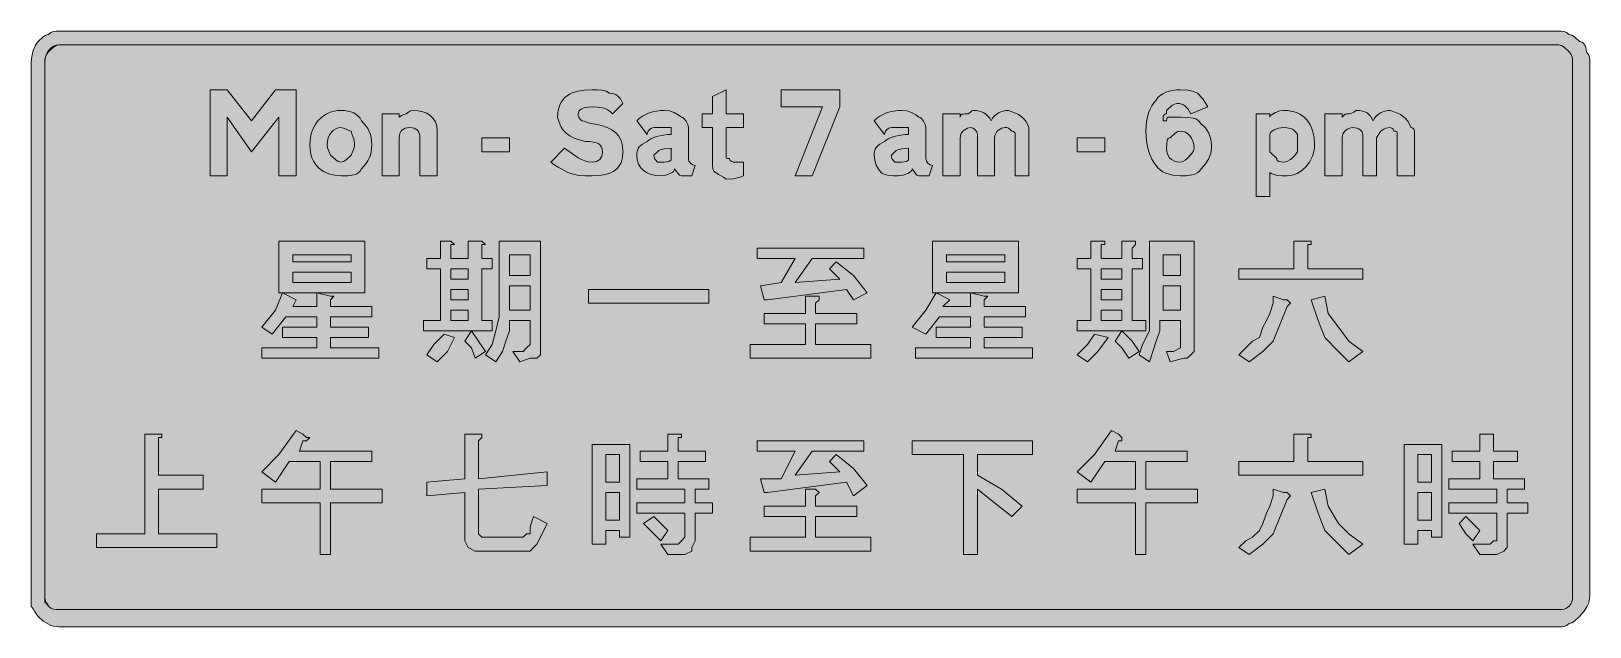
# Model space of a CAD drawing. Header units: metres. Extents: x 13 to 556, y 31 to 239.
import ezdxf

# ---------------------------------------------------------------- set-up
doc = ezdxf.new("R2010")
doc.units = ezdxf.units.M
doc.layers.add('FILL_BLACK_000000', color=7, linetype='Continuous', true_color=0x000000)
doc.layers.add('FILL_WHITE_FFFFFF', color=7, linetype='Continuous', true_color=0xffffff)

msp = doc.modelspace()

# ---------------------------------------------------------------- hatches: boundary and pattern name
at = {"layer": 'FILL_BLACK_000000', "true_color": 0x000000}
h = msp.add_hatch(color=7, dxfattribs=at)
h.dxf.hatch_style = 1
h.paths.add_polyline_path([(546.39, 238.78), (547.29, 238.65), (548.19, 238.29), (549.09, 237.6), (549.99, 237.39), (550.89, 236.85), (552.69, 235.2), (553.14, 235.14), (553.57, 234.97), (553.98, 234.69), (554.34, 234.3), (554.65, 233.79), (554.88, 233.17), (555.04, 232.44), (555.09, 231.6), (555.78, 230.7), (556.14, 229.8), (556.27, 228.9), (556.29, 228), (556.29, 42), (556.23, 41.1), (556.07, 40.2), (555.78, 39.3), (555.39, 38.4), (554.27, 36.6), (552.69, 34.8), (550.89, 33.15), (549.99, 32.61), (549.09, 32.4), (548.19, 31.71), (547.29, 31.35), (546.39, 31.22), (545.49, 31.2), (22.29, 31.2), (21.39, 31.26), (20.49, 31.42), (19.59, 31.71), (18.69, 32.1), (16.89, 33.22), (15.09, 34.8), (14.38, 35.7), (13.89, 36.6), (13.4, 37.5), (12.69, 38.4), (12.69, 42), (12.69, 228), (12.9, 229.97), (13.44, 232.05), (14.21, 233.91), (14.64, 234.64), (15.09, 235.2), (16.89, 236.85), (17.79, 237.39), (18.69, 237.6), (19.59, 238.29), (20.49, 238.65), (21.39, 238.78), (22.29, 238.8), (545.49, 238.8), (546.39, 238.78)])
h.paths.add_polyline_path([(20.53, 233.57), (19.72, 233.05), (18.99, 232.35), (18.38, 231.48), (17.9, 230.46), (17.6, 229.29), (17.49, 228), (17.49, 42), (17.49, 39.6), (17.89, 39.55), (18.18, 39.41), (18.54, 39), (18.69, 38.4), (19.59, 37.71), (20.49, 37.35), (21.39, 37.22), (22.29, 37.2), (545.49, 37.2), (546.39, 37.22), (547.29, 37.35), (548.19, 37.71), (549.09, 38.4), (549.78, 39.3), (550.14, 40.2), (550.27, 41.1), (550.29, 42), (550.29, 228), (550.27, 228.9), (550.14, 229.8), (549.78, 230.7), (549.09, 231.6), (547.29, 233.25), (546.39, 233.79), (545.49, 234), (22.29, 234), (21.39, 233.89), (20.53, 233.57)], flags=16)
h = msp.add_hatch(color=7, dxfattribs=at)
h.dxf.hatch_style = 1
h.paths.add_polyline_path([(81.09, 208.8), (81.09, 188.4), (75.09, 188.4), (75.09, 218.4), (81.09, 218.4), (89.49, 207.6), (97.89, 218.4), (105.09, 218.4), (105.09, 188.4), (99.09, 188.4), (99.09, 208.8), (89.49, 196.8), (81.09, 208.8)])
h = msp.add_hatch(color=7, dxfattribs=at)
h.dxf.hatch_style = 1
h.paths.add_polyline_path([(203.51, 209.29), (203.64, 208.8), (204, 208.31), (204.69, 207.6), (205.61, 207.41), (206.64, 207), (207.9, 206.59), (209.49, 206.4), (211.63, 205.89), (213.52, 205.24), (215.16, 204.42), (216.54, 203.4), (217.63, 202.16), (218.43, 200.66), (218.92, 198.89), (219.09, 196.8), (218.92, 194.72), (218.71, 193.8), (218.42, 192.96), (218.04, 192.19), (217.57, 191.51), (217.02, 190.89), (216.39, 190.35), (215.67, 189.88), (214.87, 189.48), (213.02, 188.87), (210.82, 188.51), (208.29, 188.4), (205.8, 188.42), (203.64, 188.55), (201.71, 188.91), (199.89, 189.6), (196.44, 191.4), (195, 192.3), (193.89, 193.2), (198.69, 198), (203.49, 194.7), (204.62, 194.09), (205.78, 193.61), (206.99, 193.31), (208.29, 193.2), (209.13, 193.26), (209.87, 193.42), (210.48, 193.71), (210.99, 194.1), (211.38, 194.61), (211.67, 195.22), (211.83, 195.96), (211.89, 196.8), (211.83, 197.64), (211.63, 198.37), (211.26, 198.99), (210.69, 199.5), (209.9, 199.89), (208.85, 200.17), (207.53, 200.34), (205.89, 200.4), (203.8, 200.91), (202.03, 201.54), (200.53, 202.32), (199.29, 203.25), (198.27, 204.35), (197.45, 205.63), (196.8, 207.11), (196.29, 208.8), (196.35, 210.09), (196.51, 211.28), (196.78, 212.36), (197.15, 213.34), (197.62, 214.22), (198.19, 215), (198.85, 215.69), (199.59, 216.3), (200.42, 216.82), (201.33, 217.26), (203.38, 217.91), (205.71, 218.28), (208.29, 218.4), (210.07, 218.38), (211.74, 218.25), (213.18, 217.89), (213.79, 217.6), (214.29, 217.2), (215.14, 217.14), (215.88, 216.97), (216.55, 216.69), (217.14, 216.3), (217.68, 215.79), (218.17, 215.17), (219.09, 213.6), (215.49, 210), (214.59, 210.79), (213.69, 211.39), (212.79, 211.81), (211.89, 212.1), (210.09, 212.36), (208.29, 212.4), (207.05, 212.35), (206.02, 212.19), (205.19, 211.96), (204.54, 211.65), (204.06, 211.29), (203.73, 210.88), (203.55, 210.45), (203.49, 210), (203.51, 209.29)])
h = msp.add_hatch(color=7, dxfattribs=at)
h.dxf.hatch_style = 1
h.paths.add_polyline_path([(261.09, 210), (261.09, 205.2), (255.09, 205.2), (255.09, 195.6), (255.11, 194.91), (255.24, 194.55), (255.6, 194.42), (256.29, 194.4), (256.34, 194), (256.48, 193.71), (256.89, 193.35), (257.49, 193.2), (258.69, 193.2), (261.09, 193.2), (261.09, 188.4), (259.44, 187.8), (257.55, 187.39), (255.09, 187.2), (254.19, 187.91), (253.29, 188.4), (252.39, 188.89), (251.49, 189.6), (251.09, 189.71), (250.8, 189.99), (250.58, 190.42), (250.44, 190.95), (250.31, 192.13), (250.29, 193.2), (250.29, 205.2), (246.69, 205.2), (246.69, 210), (250.29, 210), (250.29, 216), (255.09, 218.4), (255.09, 210), (261.09, 210)])
h = msp.add_hatch(color=7, dxfattribs=at)
h.dxf.hatch_style = 1
h.paths.add_polyline_path([(288.69, 212.4), (274.29, 212.4), (274.29, 218.4), (294.69, 218.4), (294.69, 212.4), (285.09, 188.4), (279.09, 188.4), (288.69, 212.4)])
h = msp.add_hatch(color=7, dxfattribs=at)
h.dxf.hatch_style = 1
h.paths.add_polyline_path([(408.71, 208.29), (408.84, 208.65), (409.2, 208.78), (409.89, 208.8), (413.49, 208.8), (415.97, 208.76), (417.99, 208.5), (418.83, 208.21), (419.56, 207.79), (420.18, 207.19), (420.69, 206.4), (421.53, 205.84), (422.27, 205.11), (422.88, 204.23), (423.39, 203.25), (423.78, 202.22), (424.06, 201.17), (424.23, 200.15), (424.29, 199.2), (424.29, 198), (424.23, 197.1), (424.06, 196.2), (423.78, 195.3), (423.39, 194.4), (422.27, 192.6), (420.69, 190.8), (420.13, 190.01), (419.4, 189.41), (418.52, 188.99), (417.54, 188.7), (415.46, 188.44), (413.49, 188.4), (412.14, 188.46), (410.83, 188.62), (409.57, 188.91), (408.39, 189.3), (407.33, 189.81), (406.4, 190.42), (405.65, 191.16), (405.09, 192), (404.25, 193.01), (403.52, 194.21), (402.9, 195.59), (402.39, 197.1), (402, 198.73), (401.71, 200.44), (401.55, 202.2), (401.49, 204), (401.55, 205.74), (401.71, 207.37), (402, 208.89), (402.39, 210.3), (402.9, 211.59), (403.52, 212.77), (404.25, 213.84), (405.09, 214.8), (405.65, 215.64), (406.4, 216.37), (407.33, 216.99), (408.39, 217.5), (409.57, 217.89), (410.83, 218.17), (412.14, 218.34), (413.49, 218.4), (416.04, 218.25), (417.71, 217.89), (419.49, 217.2), (421.29, 215.25), (422.19, 213.99), (423.09, 212.4), (417.09, 210), (416.17, 211.57), (415.68, 212.19), (415.14, 212.7), (414.55, 213.09), (413.88, 213.37), (413.14, 213.54), (412.29, 213.6), (411.39, 213.39), (410.49, 212.85), (408.69, 211.2), (408.69, 210), (408.29, 209.95), (408, 209.81), (407.64, 209.4), (407.49, 208.8), (407.49, 207.6), (408.69, 207.6), (408.71, 208.29)])
h.paths.add_polyline_path([(411.69, 203.25), (409.89, 201.6), (409.49, 201.54), (409.2, 201.37), (408.98, 201.09), (408.84, 200.7), (408.71, 199.57), (408.69, 198), (408.75, 197.1), (408.93, 196.24), (409.26, 195.43), (409.74, 194.7), (410.39, 194.09), (411.22, 193.61), (412.25, 193.31), (413.49, 193.2), (414.37, 193.39), (415.14, 193.8), (415.89, 194.4), (417.54, 196.2), (418.08, 197.1), (418.29, 198), (418.18, 199.29), (417.88, 200.46), (417.4, 201.48), (416.79, 202.35), (416.06, 203.05), (415.25, 203.57), (414.39, 203.89), (413.49, 204), (412.59, 203.79), (411.69, 203.25)], flags=16)
h = msp.add_hatch(color=7, dxfattribs=at)
h.dxf.hatch_style = 1
h.paths.add_polyline_path([(131.26, 196.71), (130.98, 195.59), (130.59, 194.55), (130.08, 193.56), (129.46, 192.62), (127.89, 190.8), (127.38, 190.01), (126.76, 189.41), (126.03, 188.99), (125.19, 188.7), (123.16, 188.44), (120.69, 188.4), (118.5, 188.57), (116.47, 189.07), (114.64, 189.92), (113.81, 190.47), (113.04, 191.1), (112.34, 191.82), (111.73, 192.62), (111.19, 193.5), (110.73, 194.47), (110.37, 195.53), (110.11, 196.67), (109.95, 197.89), (109.89, 199.2), (109.95, 200.52), (110.11, 201.78), (110.37, 202.98), (110.73, 204.11), (111.19, 205.17), (111.73, 206.16), (112.34, 207.07), (113.04, 207.9), (113.81, 208.64), (114.64, 209.3), (115.53, 209.87), (116.47, 210.34), (117.47, 210.71), (118.5, 210.98), (119.58, 211.14), (120.69, 211.2), (121.98, 211.14), (123.16, 210.97), (124.23, 210.69), (125.19, 210.3), (126.03, 209.79), (126.76, 209.17), (127.38, 208.44), (127.89, 207.6), (129.46, 205.78), (130.08, 204.84), (130.59, 203.85), (130.98, 202.81), (131.26, 201.69), (131.43, 200.5), (131.49, 199.2), (131.43, 197.9), (131.26, 196.71)])
h.paths.add_polyline_path([(124.89, 202.05), (124.48, 203.08), (124.29, 204), (123.39, 204.19), (122.49, 204.6), (121.59, 205.01), (120.69, 205.2), (119.79, 205.09), (118.93, 204.77), (118.12, 204.25), (117.39, 203.55), (116.78, 202.68), (116.3, 201.66), (116, 200.49), (115.89, 199.2), (116.08, 198.13), (116.49, 196.95), (117.09, 195.6), (118.89, 193.95), (119.79, 193.41), (120.69, 193.2), (121.59, 193.41), (122.49, 193.95), (124.29, 195.6), (124.89, 196.95), (125.3, 198.13), (125.49, 199.2), (125.3, 200.79), (124.89, 202.05)], flags=16)
h = msp.add_hatch(color=7, dxfattribs=at)
h.dxf.hatch_style = 1
h.paths.add_polyline_path([(148.29, 188.4), (148.29, 201.6), (148.23, 202.44), (148.06, 203.17), (147.78, 203.79), (147.39, 204.3), (146.88, 204.69), (146.26, 204.97), (145.53, 205.14), (144.69, 205.2), (143.85, 205.14), (143.12, 204.97), (142.5, 204.69), (141.99, 204.3), (141.6, 203.79), (141.31, 203.17), (141.15, 202.44), (141.09, 201.6), (141.09, 188.4), (135.09, 188.4), (135.09, 210), (141.09, 210), (141.09, 208.8), (141.84, 209.4), (142.61, 209.81), (143.49, 210), (144.24, 210.6), (145.01, 211.01), (145.89, 211.2), (147.63, 211.09), (149.23, 210.75), (150.66, 210.19), (151.89, 209.4), (152.9, 208.39), (153.65, 207.15), (154.13, 205.69), (154.29, 204), (154.29, 202.8), (154.29, 188.4), (148.29, 188.4)])
h = msp.add_hatch(color=7, dxfattribs=at)
h.dxf.hatch_style = 1
h.paths.add_polyline_path([(239.49, 188.4), (239.09, 188.45), (238.78, 188.61), (238.29, 189.15), (237.8, 189.92), (237.09, 190.8), (236.98, 190.35), (236.68, 189.92), (236.2, 189.51), (235.59, 189.15), (234.05, 188.61), (233.19, 188.45), (232.29, 188.4), (230.55, 188.51), (228.95, 188.85), (227.52, 189.41), (226.29, 190.2), (225.28, 191.21), (224.53, 192.45), (224.05, 193.91), (223.89, 195.6), (223.95, 196.45), (224.11, 197.19), (224.4, 197.86), (224.79, 198.45), (225.3, 198.99), (225.91, 199.48), (227.49, 200.4), (228.05, 200.85), (228.8, 201.28), (230.79, 202.05), (233.23, 202.59), (234.54, 202.75), (235.89, 202.8), (235.89, 205.2), (233.49, 205.2), (229.89, 205.2), (229.01, 204.99), (228.24, 204.45), (227.7, 203.68), (227.49, 202.8), (223.89, 207.6), (224.84, 208.44), (225.9, 209.17), (227.03, 209.79), (228.24, 210.3), (229.5, 210.69), (230.81, 210.97), (232.14, 211.14), (233.49, 211.2), (235.27, 210.99), (236.94, 210.45), (238.38, 209.68), (239.49, 208.8), (239.94, 208.69), (240.37, 208.41), (241.14, 207.45), (241.68, 206.27), (241.89, 205.2), (241.89, 194.4), (242.1, 193.52), (242.64, 192.75), (243.41, 192.21), (244.29, 192), (243.09, 188.4), (239.49, 188.4)])
h.paths.add_polyline_path([(230.04, 194.4), (230.4, 193.91), (231.09, 193.2), (233.49, 193.2), (234.37, 193.22), (235.14, 193.35), (235.68, 193.71), (235.84, 194), (235.89, 194.4), (235.89, 198), (233.49, 197.85), (232.18, 197.49), (231.59, 197.2), (231.09, 196.8), (229.89, 195.6), (229.91, 194.89), (230.04, 194.4)], flags=16)
h = msp.add_hatch(color=7, dxfattribs=at)
h.dxf.hatch_style = 1
h.paths.add_polyline_path([(322.29, 188.4), (321.89, 188.45), (321.58, 188.61), (321.09, 189.15), (320.6, 189.92), (319.89, 190.8), (319.78, 190.35), (319.48, 189.92), (319, 189.51), (318.39, 189.15), (316.85, 188.61), (315.99, 188.45), (315.09, 188.4), (313.31, 188.42), (311.64, 188.55), (310.2, 188.91), (309.59, 189.2), (309.09, 189.6), (308.21, 190.71), (307.44, 192.15), (306.9, 193.82), (306.69, 195.6), (306.75, 196.45), (306.92, 197.19), (307.2, 197.86), (307.59, 198.45), (308.1, 198.99), (308.72, 199.48), (310.29, 200.4), (310.85, 200.85), (311.6, 201.28), (313.59, 202.05), (316.03, 202.59), (317.34, 202.75), (318.69, 202.8), (318.69, 205.2), (316.29, 205.2), (312.69, 205.2), (311.81, 204.99), (311.04, 204.45), (310.5, 203.68), (310.29, 202.8), (306.69, 207.6), (307.64, 208.44), (308.7, 209.17), (309.83, 209.79), (311.04, 210.3), (312.3, 210.69), (313.61, 210.97), (314.94, 211.14), (316.29, 211.2), (318.07, 210.99), (319.74, 210.45), (321.18, 209.68), (322.29, 208.8), (322.74, 208.69), (323.17, 208.41), (323.94, 207.45), (324.48, 206.27), (324.69, 205.2), (324.69, 194.4), (324.9, 193.52), (325.44, 192.75), (326.21, 192.21), (327.09, 192), (325.89, 188.4), (322.29, 188.4)])
h.paths.add_polyline_path([(312.84, 194.4), (313.2, 193.91), (313.89, 193.2), (316.29, 193.2), (317.17, 193.22), (317.94, 193.35), (318.48, 193.71), (318.64, 194), (318.69, 194.4), (318.69, 198), (316.29, 197.85), (314.98, 197.49), (314.39, 197.2), (313.89, 196.8), (312.69, 195.6), (312.71, 194.89), (312.84, 194.4)], flags=16)
h = msp.add_hatch(color=7, dxfattribs=at)
h.dxf.hatch_style = 1
h.paths.add_polyline_path([(351.22, 204.97), (350.62, 204.69), (350.04, 204.3), (349.51, 203.79), (349.08, 203.17), (348.8, 202.44), (348.69, 201.6), (348.69, 188.4), (342.69, 188.4), (342.69, 202.8), (342.48, 203.68), (341.94, 204.45), (341.17, 204.99), (340.29, 205.2), (339.22, 204.97), (338.62, 204.69), (338.04, 204.3), (337.51, 203.79), (337.08, 203.17), (336.8, 202.44), (336.69, 201.6), (336.69, 188.4), (330.69, 188.4), (330.69, 210), (336.69, 210), (336.69, 208.8), (336.74, 209.2), (336.9, 209.49), (337.44, 209.85), (338.21, 209.98), (339.09, 210), (339.49, 210.05), (339.8, 210.19), (340.29, 210.6), (340.78, 211.01), (341.09, 211.15), (341.49, 211.2), (342.39, 211.14), (343.27, 210.97), (344.13, 210.69), (344.94, 210.3), (345.7, 209.79), (346.38, 209.17), (346.99, 208.44), (347.49, 207.6), (347.99, 208.44), (348.6, 209.17), (349.28, 209.79), (350.04, 210.3), (350.85, 210.69), (351.71, 210.97), (352.59, 211.14), (353.49, 211.2), (355.97, 210.26), (357.03, 209.72), (357.99, 209.1), (358.83, 208.36), (359.56, 207.49), (360.18, 206.44), (360.69, 205.2), (360.69, 204), (360.69, 188.4), (355.89, 188.4), (355.89, 202.8), (355.84, 203.2), (355.7, 203.49), (355.29, 203.85), (354.69, 204), (353.98, 204.69), (353.49, 205.05), (353, 205.18), (352.29, 205.2), (351.22, 204.97)])
h = msp.add_hatch(color=7, dxfattribs=at)
h.dxf.hatch_style = 1
h.paths.add_polyline_path([(460.07, 197.01), (459.82, 195.98), (459.46, 194.98), (458.52, 193.15), (457.29, 191.55), (455.84, 190.24), (454.22, 189.24), (452.48, 188.62), (451.59, 188.46), (450.69, 188.4), (448.91, 188.42), (447.24, 188.55), (445.8, 188.91), (445.19, 189.2), (444.69, 189.6), (444.69, 181.2), (439.89, 181.2), (439.89, 210), (444.69, 210), (444.69, 208.8), (444.85, 209.25), (445.27, 209.68), (446.64, 210.45), (448.23, 210.99), (449.49, 211.2), (450.8, 211.14), (452.02, 210.98), (453.16, 210.71), (454.22, 210.34), (455.19, 209.87), (456.07, 209.3), (456.87, 208.64), (457.59, 207.9), (458.22, 207.07), (458.77, 206.16), (459.24, 205.17), (459.62, 204.11), (460.12, 201.78), (460.29, 199.2), (460.23, 198.09), (460.07, 197.01)])
h.paths.add_polyline_path([(451.89, 194.1), (452.56, 194.61), (453.2, 195.22), (453.79, 195.96), (454.29, 196.8), (454.29, 201.6), (454.29, 202.8), (453.79, 203.59), (453.2, 204.19), (452.56, 204.61), (451.89, 204.9), (450.58, 205.16), (449.49, 205.2), (448.59, 205.15), (447.73, 204.99), (446.19, 204.45), (445.58, 204.09), (445.1, 203.68), (444.8, 203.25), (444.69, 202.8), (444.69, 196.8), (447.09, 194.4), (447.14, 194), (447.3, 193.71), (447.84, 193.35), (448.61, 193.22), (449.49, 193.2), (450.58, 193.42), (451.89, 194.1)], flags=16)
h = msp.add_hatch(color=7, dxfattribs=at)
h.dxf.hatch_style = 1
h.paths.add_polyline_path([(485.84, 205.14), (485.1, 204.97), (484.43, 204.69), (483.84, 204.3), (483.3, 203.79), (482.81, 203.17), (481.89, 201.6), (481.89, 188.4), (477.09, 188.4), (477.09, 202.8), (477.03, 203.25), (476.86, 203.68), (476.58, 204.09), (476.19, 204.45), (475.68, 204.76), (475.06, 204.99), (474.33, 205.15), (473.49, 205.2), (472.42, 204.97), (471.82, 204.69), (471.24, 204.3), (470.71, 203.79), (470.28, 203.17), (470, 202.44), (469.89, 201.6), (469.89, 188.4), (463.89, 188.4), (463.89, 210), (469.89, 210), (469.89, 208.8), (470.6, 209.49), (471.09, 209.85), (471.58, 209.98), (472.29, 210), (473.17, 210.19), (473.94, 210.6), (474.69, 211.2), (475.93, 211.14), (476.98, 210.97), (477.85, 210.69), (478.59, 210.3), (479.21, 209.79), (479.75, 209.17), (480.69, 207.6), (481.19, 208.44), (481.8, 209.17), (482.48, 209.79), (483.24, 210.3), (484.05, 210.69), (484.91, 210.97), (485.79, 211.14), (486.69, 211.2), (489.17, 210.26), (490.23, 209.72), (491.19, 209.1), (492.03, 208.36), (492.77, 207.49), (493.38, 206.44), (493.89, 205.2), (494.29, 205.15), (494.58, 205.01), (494.94, 204.6), (495.09, 204), (495.09, 188.4), (489.09, 188.4), (489.09, 202.8), (489.07, 203.49), (488.94, 203.85), (488.58, 203.98), (487.89, 204), (487.84, 204.4), (487.7, 204.69), (487.29, 205.05), (486.69, 205.2), (485.84, 205.14)])
h = msp.add_hatch(color=7, dxfattribs=at)
h.dxf.hatch_style = 1
h.paths.add_polyline_path([(179.49, 196.8), (169.89, 196.8), (169.89, 201.6), (179.49, 201.6), (179.49, 196.8)])
h = msp.add_hatch(color=7, dxfattribs=at)
h.dxf.hatch_style = 1
h.paths.add_polyline_path([(387.09, 196.8), (377.49, 196.8), (377.49, 201.6), (387.09, 201.6), (387.09, 196.8)])
h = msp.add_hatch(color=7, dxfattribs=at)
h.dxf.hatch_style = 1
h.paths.add_polyline_path([(99.09, 165.6), (129.09, 165.6), (129.09, 147.6), (99.09, 147.6), (99.09, 165.6)])
h.paths.add_polyline_path([(103.89, 160.8), (103.89, 158.4), (124.29, 158.4), (124.29, 160.8), (103.89, 160.8)], flags=16)
h.paths.add_polyline_path([(124.29, 154.8), (103.89, 154.8), (103.89, 151.2), (124.29, 151.2), (124.29, 154.8)], flags=16)
h = msp.add_hatch(color=7, dxfattribs=at)
h.dxf.hatch_style = 1
h.paths.add_polyline_path([(159.09, 165.6), (160.29, 164.4), (159.09, 164.4), (159.09, 159.6), (165.09, 159.6), (165.09, 165.6), (168.69, 165.6), (169.89, 165.6), (171.09, 164.4), (169.89, 164.4), (169.89, 163.2), (169.89, 159.6), (173.49, 159.6), (173.49, 156), (169.89, 156), (169.89, 138), (173.49, 138), (173.49, 134.4), (149.49, 134.4), (149.49, 138), (155.49, 138), (155.49, 156), (150.69, 156), (150.69, 159.6), (155.49, 159.6), (155.49, 165.6), (157.89, 165.6), (159.09, 165.6)])
h.paths.add_polyline_path([(159.09, 145.2), (165.09, 145.2), (165.09, 148.8), (159.09, 148.8), (159.09, 145.2)], flags=16)
h.paths.add_polyline_path([(159.09, 141.6), (159.09, 138), (165.09, 138), (165.09, 141.6), (159.09, 141.6)], flags=16)
h.paths.add_polyline_path([(165.09, 156), (159.09, 156), (159.09, 152.4), (165.09, 152.4), (165.09, 156)], flags=16)
h = msp.add_hatch(color=7, dxfattribs=at)
h.dxf.hatch_style = 1
h.paths.add_polyline_path([(190.29, 127.2), (190.29, 126), (189.09, 124.8), (186.69, 124.8), (183.09, 123.6), (180.69, 127.2), (184.29, 127.2), (185.49, 128.4), (186.69, 129.6), (186.69, 138), (179.49, 138), (179.49, 134.4), (178.29, 130.8), (177.09, 127.2), (174.69, 123.6), (171.09, 126), (173.49, 129.6), (174.69, 134.4), (175.89, 139.2), (175.89, 146.4), (175.89, 165.6), (190.29, 165.6), (190.29, 129.6), (190.29, 127.2)])
h.paths.add_polyline_path([(179.49, 150), (179.49, 141.6), (186.69, 141.6), (186.69, 150), (179.49, 150)], flags=16)
h.paths.add_polyline_path([(186.69, 160.8), (179.49, 160.8), (179.49, 153.6), (186.69, 153.6), (186.69, 160.8)], flags=16)
h = msp.add_hatch(color=7, dxfattribs=at)
h.dxf.hatch_style = 1
h.paths.add_polyline_path([(265.89, 163.2), (303.09, 163.2), (303.09, 159.6), (285.09, 159.6), (279.09, 151.2), (294.69, 152.4), (291.09, 156), (293.49, 158.4), (299.49, 153.6), (304.29, 147.6), (299.49, 145.2), (297.09, 148.8), (269.49, 145.2), (268.29, 145.2), (267.09, 150), (274.29, 151.2), (279.09, 159.6), (265.89, 159.6), (265.89, 163.2)])
h = msp.add_hatch(color=7, dxfattribs=at)
h.dxf.hatch_style = 1
h.paths.add_polyline_path([(327.09, 165.6), (357.09, 165.6), (357.09, 147.6), (327.09, 147.6), (327.09, 165.6)])
h.paths.add_polyline_path([(331.89, 160.8), (331.89, 158.4), (352.29, 158.4), (352.29, 160.8), (331.89, 160.8)], flags=16)
h.paths.add_polyline_path([(352.29, 154.8), (331.89, 154.8), (331.89, 151.2), (352.29, 151.2), (352.29, 154.8)], flags=16)
h = msp.add_hatch(color=7, dxfattribs=at)
h.dxf.hatch_style = 1
h.paths.add_polyline_path([(387.09, 165.6), (387.09, 164.4), (385.89, 164.4), (385.89, 159.6), (393.09, 159.6), (393.09, 165.6), (396.69, 165.6), (397.89, 165.6), (397.89, 164.4), (396.69, 163.2), (396.69, 159.6), (400.29, 159.6), (400.29, 156), (396.69, 156), (396.69, 138), (401.49, 138), (401.49, 134.4), (377.49, 134.4), (377.49, 138), (382.29, 138), (382.29, 156), (377.49, 156), (377.49, 159.6), (382.29, 159.6), (382.29, 165.6), (385.89, 165.6), (387.09, 165.6)])
h.paths.add_polyline_path([(385.89, 145.2), (393.09, 145.2), (393.09, 148.8), (385.89, 148.8), (385.89, 145.2)], flags=16)
h.paths.add_polyline_path([(385.89, 141.6), (385.89, 138), (393.09, 138), (393.09, 141.6), (385.89, 141.6)], flags=16)
h.paths.add_polyline_path([(393.09, 156), (385.89, 156), (385.89, 152.4), (393.09, 152.4), (393.09, 156)], flags=16)
h = msp.add_hatch(color=7, dxfattribs=at)
h.dxf.hatch_style = 1
h.paths.add_polyline_path([(418.29, 127.2), (417.09, 126), (415.89, 124.8), (414.69, 124.8), (409.89, 123.6), (408.69, 127.2), (411.09, 127.2), (413.49, 128.4), (413.49, 129.6), (413.49, 138), (406.29, 138), (406.29, 134.4), (405.09, 130.8), (403.89, 127.2), (402.69, 123.6), (399.09, 126), (400.29, 129.6), (402.69, 134.4), (402.69, 139.2), (402.69, 146.4), (402.69, 165.6), (418.29, 165.6), (418.29, 129.6), (418.29, 127.2)])
h.paths.add_polyline_path([(407.49, 150), (407.49, 141.6), (413.49, 141.6), (413.49, 150), (407.49, 150)], flags=16)
h.paths.add_polyline_path([(413.49, 160.8), (407.49, 160.8), (407.49, 153.6), (413.49, 153.6), (413.49, 160.8)], flags=16)
h = msp.add_hatch(color=7, dxfattribs=at)
h.dxf.hatch_style = 1
h.paths.add_polyline_path([(457.89, 165.6), (459.09, 165.6), (459.09, 164.4), (457.89, 164.4), (457.89, 156), (477.09, 156), (477.09, 152.4), (433.89, 152.4), (433.89, 156), (453.09, 156), (453.09, 165.6), (456.69, 165.6), (457.89, 165.6)])
h = msp.add_hatch(color=7, dxfattribs=at)
h.dxf.hatch_style = 1
h.paths.add_polyline_path([(103.89, 142.8), (112.29, 142.8), (112.29, 147.6), (117.09, 146.4), (118.29, 146.4), (117.09, 145.2), (117.09, 142.8), (131.49, 142.8), (131.49, 139.2), (117.09, 139.2), (117.09, 135.6), (130.29, 135.6), (130.29, 132), (117.09, 132), (117.09, 128.4), (133.89, 128.4), (133.89, 124.8), (93.09, 124.8), (93.09, 128.4), (112.29, 128.4), (112.29, 132), (100.29, 132), (100.29, 135.6), (112.29, 135.6), (112.29, 139.2), (101.49, 139.2), (96.69, 133.2), (93.09, 135.6), (97.89, 141.6), (100.29, 147.6), (105.09, 145.2), (103.89, 142.8)])
h = msp.add_hatch(color=7, dxfattribs=at)
h.dxf.hatch_style = 1
h.paths.add_polyline_path([(249.09, 148.8), (249.09, 144), (207.09, 144), (207.09, 148.8), (249.09, 148.8)])
h = msp.add_hatch(color=7, dxfattribs=at)
h.dxf.hatch_style = 1
h.paths.add_polyline_path([(330.69, 142.8), (340.29, 142.8), (340.29, 147.6), (345.09, 146.4), (346.29, 146.4), (345.09, 145.2), (345.09, 142.8), (359.49, 142.8), (359.49, 139.2), (345.09, 139.2), (345.09, 135.6), (358.29, 135.6), (358.29, 132), (345.09, 132), (345.09, 128.4), (361.89, 128.4), (361.89, 124.8), (321.09, 124.8), (321.09, 128.4), (340.29, 128.4), (340.29, 132), (328.29, 132), (328.29, 135.6), (340.29, 135.6), (340.29, 139.2), (329.49, 139.2), (324.69, 133.2), (319.89, 135.6), (324.69, 141.6), (328.29, 147.6), (333.09, 145.2), (330.69, 142.8)])
h = msp.add_hatch(color=7, dxfattribs=at)
h.dxf.hatch_style = 1
h.paths.add_polyline_path([(263.49, 129.6), (282.69, 129.6), (282.69, 136.8), (268.29, 136.8), (268.29, 140.4), (282.69, 140.4), (282.69, 146.4), (286.29, 146.4), (287.49, 146.4), (287.49, 145.2), (286.29, 144), (286.29, 140.4), (300.69, 140.4), (300.69, 136.8), (286.29, 136.8), (286.29, 129.6), (305.49, 129.6), (305.49, 124.8), (263.49, 124.8), (263.49, 129.6)])
h = msp.add_hatch(color=7, dxfattribs=at)
h.dxf.hatch_style = 1
h.paths.add_polyline_path([(450.69, 145.2), (451.89, 144), (450.69, 142.8), (448.29, 136.8), (445.89, 130.8), (442.29, 127.2), (437.49, 123.6), (433.89, 126), (436.29, 128.4), (438.69, 130.8), (441.09, 132), (442.29, 135.6), (443.49, 138), (444.69, 140.4), (445.89, 144), (445.89, 146.4), (449.49, 145.2), (450.69, 145.2)])
h = msp.add_hatch(color=7, dxfattribs=at)
h.dxf.hatch_style = 1
h.paths.add_polyline_path([(465.09, 140.4), (468.69, 135.6), (472.29, 130.8), (477.09, 127.2), (472.29, 123.6), (468.69, 127.2), (463.89, 132), (461.49, 138), (459.09, 145.2), (463.89, 146.4), (465.09, 140.4)])
h = msp.add_hatch(color=7, dxfattribs=at)
h.dxf.hatch_style = 1
h.paths.add_polyline_path([(153.09, 129.6), (156.69, 133.2), (160.29, 132), (157.89, 127.2), (154.29, 123.6), (150.69, 126), (153.09, 129.6)])
h = msp.add_hatch(color=7, dxfattribs=at)
h.dxf.hatch_style = 1
h.paths.add_polyline_path([(168.69, 130.8), (171.09, 127.2), (167.49, 124.8), (166.29, 128.4), (163.89, 130.8), (166.29, 134.4), (168.69, 130.8)])
h = msp.add_hatch(color=7, dxfattribs=at)
h.dxf.hatch_style = 1
h.paths.add_polyline_path([(381.09, 129.6), (383.49, 133.2), (388.29, 132), (384.69, 127.2), (381.09, 123.6), (377.49, 126), (381.09, 129.6)])
h = msp.add_hatch(color=7, dxfattribs=at)
h.dxf.hatch_style = 1
h.paths.add_polyline_path([(396.69, 130.8), (399.09, 127.2), (395.49, 124.8), (393.09, 128.4), (390.69, 130.8), (393.09, 134.4), (396.69, 130.8)])
h = msp.add_hatch(color=7, dxfattribs=at)
h.dxf.hatch_style = 1
h.paths.add_polyline_path([(57.09, 98.4), (58.29, 98.4), (58.29, 97.2), (57.09, 97.2), (57.09, 84), (72.69, 84), (72.69, 79.2), (57.09, 79.2), (57.09, 63.6), (77.49, 63.6), (77.49, 58.8), (35.49, 58.8), (35.49, 63.6), (52.29, 63.6), (52.29, 98.4), (55.89, 98.4), (57.09, 98.4)])
h = msp.add_hatch(color=7, dxfattribs=at)
h.dxf.hatch_style = 1
h.paths.add_polyline_path([(99.09, 91.2), (105.09, 99.6), (107.49, 98.4), (108.69, 97.2), (109.89, 97.2), (108.69, 96), (107.49, 96), (106.29, 92.4), (131.49, 92.4), (131.49, 88.8), (117.09, 88.8), (117.09, 79.2), (135.09, 79.2), (135.09, 74.4), (117.09, 74.4), (117.09, 56.4), (113.49, 56.4), (113.49, 74.4), (93.09, 74.4), (93.09, 79.2), (113.49, 79.2), (113.49, 88.8), (102.69, 88.8), (97.89, 81.6), (93.09, 85.2), (99.09, 91.2)])
h = msp.add_hatch(color=7, dxfattribs=at)
h.dxf.hatch_style = 1
h.paths.add_polyline_path([(169.89, 98.4), (169.89, 97.2), (168.69, 96), (168.69, 82.8), (192.69, 85.2), (192.69, 80.4), (168.69, 79.2), (168.69, 66), (168.69, 64.8), (168.69, 63.6), (169.89, 62.4), (171.09, 62.4), (181.89, 62.4), (184.29, 62.4), (185.49, 63.6), (186.69, 63.6), (186.69, 66), (187.89, 69.6), (192.69, 67.2), (190.29, 62.4), (189.09, 60), (187.89, 58.8), (186.69, 57.6), (183.09, 57.6), (171.09, 57.6), (167.49, 57.6), (165.09, 58.8), (163.89, 61.2), (163.89, 64.8), (163.89, 78), (150.69, 76.8), (150.69, 81.6), (163.89, 82.8), (163.89, 98.4), (167.49, 98.4), (169.89, 98.4)])
h = msp.add_hatch(color=7, dxfattribs=at)
h.dxf.hatch_style = 1
h.paths.add_polyline_path([(234.69, 88.8), (225.09, 88.8), (225.09, 92.4), (234.69, 92.4), (234.69, 98.4), (238.29, 98.4), (239.49, 98.4), (239.49, 97.2), (238.29, 97.2), (238.29, 92.4), (247.89, 92.4), (247.89, 88.8), (238.29, 88.8), (238.29, 82.8), (249.09, 82.8), (249.09, 79.2), (244.29, 79.2), (244.29, 74.4), (250.29, 74.4), (250.29, 70.8), (244.29, 70.8), (244.29, 61.2), (243.09, 58.8), (243.09, 57.6), (240.69, 56.4), (238.29, 56.4), (234.69, 56.4), (232.29, 60), (237.09, 60), (238.29, 60), (239.49, 61.2), (240.69, 62.4), (240.69, 70.8), (223.89, 70.8), (223.89, 74.4), (240.69, 74.4), (240.69, 79.2), (223.89, 79.2), (223.89, 82.8), (234.69, 82.8), (234.69, 88.8)])
h = msp.add_hatch(color=7, dxfattribs=at)
h.dxf.hatch_style = 1
h.paths.add_polyline_path([(383.49, 91.2), (389.49, 99.6), (391.89, 98.4), (393.09, 97.2), (393.09, 96), (391.89, 96), (390.69, 92.4), (415.89, 92.4), (415.89, 88.8), (401.49, 88.8), (401.49, 79.2), (419.49, 79.2), (419.49, 74.4), (401.49, 74.4), (401.49, 56.4), (397.89, 56.4), (397.89, 74.4), (377.49, 74.4), (377.49, 79.2), (397.89, 79.2), (397.89, 88.8), (387.09, 88.8), (382.29, 81.6), (377.49, 85.2), (383.49, 91.2)])
h = msp.add_hatch(color=7, dxfattribs=at)
h.dxf.hatch_style = 1
h.paths.add_polyline_path([(457.89, 98.4), (459.09, 98.4), (459.09, 97.2), (457.89, 97.2), (457.89, 88.8), (477.09, 88.8), (477.09, 84), (433.89, 84), (433.89, 88.8), (453.09, 88.8), (453.09, 98.4), (456.69, 98.4), (457.89, 98.4)])
h = msp.add_hatch(color=7, dxfattribs=at)
h.dxf.hatch_style = 1
h.paths.add_polyline_path([(517.89, 88.8), (508.29, 88.8), (508.29, 92.4), (517.89, 92.4), (517.89, 98.4), (521.49, 98.4), (522.69, 98.4), (522.69, 97.2), (522.69, 92.4), (531.09, 92.4), (531.09, 88.8), (522.69, 88.8), (522.69, 82.8), (533.49, 82.8), (533.49, 79.2), (527.49, 79.2), (527.49, 74.4), (534.69, 74.4), (534.69, 70.8), (527.49, 70.8), (527.49, 61.2), (527.49, 58.8), (526.29, 57.6), (523.89, 56.4), (521.49, 56.4), (517.89, 56.4), (515.49, 60), (520.29, 60), (521.49, 60), (522.69, 61.2), (523.89, 61.2), (523.89, 62.4), (523.89, 70.8), (507.09, 70.8), (507.09, 74.4), (523.89, 74.4), (523.89, 79.2), (507.09, 79.2), (507.09, 82.8), (517.89, 82.8), (517.89, 88.8)])
h = msp.add_hatch(color=7, dxfattribs=at)
h.dxf.hatch_style = 1
h.paths.add_polyline_path([(217.89, 62.4), (217.89, 64.8), (213.09, 64.8), (213.09, 60), (208.29, 60), (208.29, 62.4), (208.29, 94.8), (221.49, 94.8), (221.49, 62.4), (217.89, 62.4)])
h.paths.add_polyline_path([(213.09, 91.2), (213.09, 81.6), (217.89, 81.6), (217.89, 91.2), (213.09, 91.2)], flags=16)
h.paths.add_polyline_path([(217.89, 78), (213.09, 78), (213.09, 68.4), (217.89, 68.4), (217.89, 78)], flags=16)
h = msp.add_hatch(color=7, dxfattribs=at)
h.dxf.hatch_style = 1
h.paths.add_polyline_path([(265.89, 96), (303.09, 96), (303.09, 92.4), (285.09, 92.4), (279.09, 84), (294.69, 85.2), (291.09, 88.8), (293.49, 91.2), (299.49, 86.4), (304.29, 80.4), (299.49, 76.8), (297.09, 81.6), (269.49, 78), (268.29, 78), (267.09, 82.8), (274.29, 82.8), (279.09, 92.4), (265.89, 92.4), (265.89, 96)])
h = msp.add_hatch(color=7, dxfattribs=at)
h.dxf.hatch_style = 1
h.paths.add_polyline_path([(361.89, 96), (361.89, 91.2), (342.69, 91.2), (342.69, 84), (351.09, 79.2), (358.29, 73.2), (354.69, 69.6), (348.69, 74.4), (342.69, 79.2), (342.69, 56.4), (337.89, 56.4), (337.89, 91.2), (319.89, 91.2), (319.89, 96), (361.89, 96)])
h = msp.add_hatch(color=7, dxfattribs=at)
h.dxf.hatch_style = 1
h.paths.add_polyline_path([(501.09, 62.4), (501.09, 64.8), (496.29, 64.8), (496.29, 60), (491.49, 60), (491.49, 62.4), (491.49, 94.8), (504.69, 94.8), (504.69, 62.4), (501.09, 62.4)])
h.paths.add_polyline_path([(496.29, 91.2), (496.29, 81.6), (501.09, 81.6), (501.09, 91.2), (496.29, 91.2)], flags=16)
h.paths.add_polyline_path([(501.09, 78), (496.29, 78), (496.29, 68.4), (501.09, 68.4), (501.09, 78)], flags=16)
h = msp.add_hatch(color=7, dxfattribs=at)
h.dxf.hatch_style = 1
h.paths.add_polyline_path([(263.49, 62.4), (282.69, 62.4), (282.69, 69.6), (268.29, 69.6), (268.29, 73.2), (282.69, 73.2), (282.69, 79.2), (286.29, 79.2), (287.49, 78), (286.29, 76.8), (286.29, 73.2), (300.69, 73.2), (300.69, 69.6), (286.29, 69.6), (286.29, 62.4), (305.49, 62.4), (305.49, 57.6), (263.49, 57.6), (263.49, 62.4)])
h = msp.add_hatch(color=7, dxfattribs=at)
h.dxf.hatch_style = 1
h.paths.add_polyline_path([(450.69, 78), (451.89, 76.8), (450.69, 75.6), (448.29, 69.6), (445.89, 63.6), (442.29, 60), (437.49, 56.4), (433.89, 58.8), (436.29, 61.2), (438.69, 62.4), (441.09, 64.8), (442.29, 67.2), (443.49, 70.8), (444.69, 73.2), (445.89, 76.8), (445.89, 79.2), (449.49, 78), (450.69, 78)])
h = msp.add_hatch(color=7, dxfattribs=at)
h.dxf.hatch_style = 1
h.paths.add_polyline_path([(465.09, 73.2), (468.69, 67.2), (472.29, 63.6), (477.09, 60), (472.29, 56.4), (468.69, 60), (463.89, 64.8), (461.49, 70.8), (459.09, 78), (463.89, 79.2), (465.09, 73.2)])
h = msp.add_hatch(color=7, dxfattribs=at)
h.dxf.hatch_style = 1
h.paths.add_polyline_path([(232.29, 67.2), (234.69, 64.8), (232.29, 61.2), (229.89, 63.6), (226.29, 67.2), (229.89, 69.6), (232.29, 67.2)])
h = msp.add_hatch(color=7, dxfattribs=at)
h.dxf.hatch_style = 1
h.paths.add_polyline_path([(515.49, 67.2), (517.89, 64.8), (515.49, 61.2), (513.09, 63.6), (510.69, 67.2), (513.09, 69.6), (515.49, 67.2)])
at = {"layer": 'FILL_WHITE_FFFFFF', "true_color": 0xffffff}
h = msp.add_hatch(color=7, dxfattribs=at)
h.dxf.hatch_style = 1
h.paths.add_polyline_path([(545.49, 234), (546.39, 233.79), (547.29, 233.25), (549.09, 231.6), (549.78, 230.7), (550.14, 229.8), (550.27, 228.9), (550.29, 228), (550.29, 42), (550.27, 41.1), (550.14, 40.2), (549.78, 39.3), (549.09, 38.4), (548.19, 37.71), (547.29, 37.35), (546.39, 37.22), (545.49, 37.2), (22.29, 37.2), (21.39, 37.22), (20.49, 37.35), (19.59, 37.71), (18.69, 38.4), (18, 39.3), (17.64, 40.2), (17.51, 41.1), (17.49, 42), (17.49, 228), (17.51, 228.9), (17.64, 229.8), (18, 230.7), (18.69, 231.6), (20.49, 233.25), (21.39, 233.79), (22.29, 234), (545.49, 234)])

# ---------------------------------------------------------------- linework, layer by layer
at = {"layer": 'FILL_BLACK_000000', "lineweight": 0, "true_color": 0x000000}
for points in [[(546.39, 238.78), (547.29, 238.65), (548.19, 238.29), (549.09, 237.6), (549.99, 237.39), (550.89, 236.85), (552.69, 235.2), (553.14, 235.14), (553.57, 234.97), (553.98, 234.69), (554.34, 234.3), (554.65, 233.79), (554.88, 233.17), (555.04, 232.44), (555.09, 231.6), (555.78, 230.7), (556.14, 229.8), (556.27, 228.9), (556.29, 228), (556.29, 42), (556.23, 41.1), (556.07, 40.2), (555.78, 39.3), (555.39, 38.4), (554.27, 36.6), (552.69, 34.8), (550.89, 33.15), (549.99, 32.61), (549.09, 32.4), (548.19, 31.71), (547.29, 31.35), (546.39, 31.22), (545.49, 31.2), (22.29, 31.2), (21.39, 31.26), (20.49, 31.42), (19.59, 31.71), (18.69, 32.1), (16.89, 33.22), (15.09, 34.8), (14.38, 35.7), (13.89, 36.6), (13.4, 37.5), (12.69, 38.4), (12.69, 42), (12.69, 228), (12.9, 229.97), (13.44, 232.05), (14.21, 233.91), (14.64, 234.64), (15.09, 235.2), (16.89, 236.85), (17.79, 237.39), (18.69, 237.6), (19.59, 238.29), (20.49, 238.65), (21.39, 238.78), (22.29, 238.8), (545.49, 238.8)], [(20.53, 233.57), (19.72, 233.05), (18.99, 232.35), (18.38, 231.48), (17.9, 230.46), (17.6, 229.29), (17.49, 228), (17.49, 42), (17.49, 39.6), (17.89, 39.55), (18.18, 39.41), (18.54, 39), (18.69, 38.4), (19.59, 37.71), (20.49, 37.35), (21.39, 37.22), (22.29, 37.2), (545.49, 37.2), (546.39, 37.22), (547.29, 37.35), (548.19, 37.71), (549.09, 38.4), (549.78, 39.3), (550.14, 40.2), (550.27, 41.1), (550.29, 42), (550.29, 228), (550.27, 228.9), (550.14, 229.8), (549.78, 230.7), (549.09, 231.6), (547.29, 233.25), (546.39, 233.79), (545.49, 234), (22.29, 234), (21.39, 233.89)], [(81.09, 208.8), (81.09, 188.4), (75.09, 188.4), (75.09, 218.4), (81.09, 218.4), (89.49, 207.6), (97.89, 218.4), (105.09, 218.4), (105.09, 188.4), (99.09, 188.4), (99.09, 208.8), (89.49, 196.8)], [(203.51, 209.29), (203.64, 208.8), (204, 208.31), (204.69, 207.6), (205.61, 207.41), (206.64, 207), (207.9, 206.59), (209.49, 206.4), (211.63, 205.89), (213.52, 205.24), (215.16, 204.42), (216.54, 203.4), (217.63, 202.16), (218.43, 200.66), (218.92, 198.89), (219.09, 196.8), (218.92, 194.72), (218.71, 193.8), (218.42, 192.96), (218.04, 192.19), (217.57, 191.51), (217.02, 190.89), (216.39, 190.35), (215.67, 189.88), (214.87, 189.48), (213.02, 188.87), (210.82, 188.51), (208.29, 188.4), (205.8, 188.42), (203.64, 188.55), (201.71, 188.91), (199.89, 189.6), (196.44, 191.4), (195, 192.3), (193.89, 193.2), (198.69, 198), (203.49, 194.7), (204.62, 194.09), (205.78, 193.61), (206.99, 193.31), (208.29, 193.2), (209.13, 193.26), (209.87, 193.42), (210.48, 193.71), (210.99, 194.1), (211.38, 194.61), (211.67, 195.22), (211.83, 195.96), (211.89, 196.8), (211.83, 197.64), (211.63, 198.37), (211.26, 198.99), (210.69, 199.5), (209.9, 199.89), (208.85, 200.17), (207.53, 200.34), (205.89, 200.4), (203.8, 200.91), (202.03, 201.54), (200.53, 202.32), (199.29, 203.25), (198.27, 204.35), (197.45, 205.63), (196.8, 207.11), (196.29, 208.8), (196.35, 210.09), (196.51, 211.28), (196.78, 212.36), (197.15, 213.34), (197.62, 214.22), (198.19, 215), (198.85, 215.69), (199.59, 216.3), (200.42, 216.82), (201.33, 217.26), (203.38, 217.91), (205.71, 218.28), (208.29, 218.4), (210.07, 218.38), (211.74, 218.25), (213.18, 217.89), (213.79, 217.6), (214.29, 217.2), (215.14, 217.14), (215.88, 216.97), (216.55, 216.69), (217.14, 216.3), (217.68, 215.79), (218.17, 215.17), (219.09, 213.6), (215.49, 210), (214.59, 210.79), (213.69, 211.39), (212.79, 211.81), (211.89, 212.1), (210.09, 212.36), (208.29, 212.4), (207.05, 212.35), (206.02, 212.19), (205.19, 211.96), (204.54, 211.65), (204.06, 211.29), (203.73, 210.88), (203.55, 210.45), (203.49, 210)], [(261.09, 210), (261.09, 205.2), (255.09, 205.2), (255.09, 195.6), (255.11, 194.91), (255.24, 194.55), (255.6, 194.42), (256.29, 194.4), (256.34, 194), (256.48, 193.71), (256.89, 193.35), (257.49, 193.2), (258.69, 193.2), (261.09, 193.2), (261.09, 188.4), (259.44, 187.8), (257.55, 187.39), (255.09, 187.2), (254.19, 187.91), (253.29, 188.4), (252.39, 188.89), (251.49, 189.6), (251.09, 189.71), (250.8, 189.99), (250.58, 190.42), (250.44, 190.95), (250.31, 192.13), (250.29, 193.2), (250.29, 205.2), (246.69, 205.2), (246.69, 210), (250.29, 210), (250.29, 216), (255.09, 218.4), (255.09, 210)], [(288.69, 212.4), (274.29, 212.4), (274.29, 218.4), (294.69, 218.4), (294.69, 212.4), (285.09, 188.4), (279.09, 188.4)], [(408.71, 208.29), (408.84, 208.65), (409.2, 208.78), (409.89, 208.8), (413.49, 208.8), (415.97, 208.76), (417.99, 208.5), (418.83, 208.21), (419.56, 207.79), (420.18, 207.19), (420.69, 206.4), (421.53, 205.84), (422.27, 205.11), (422.88, 204.23), (423.39, 203.25), (423.78, 202.22), (424.06, 201.17), (424.23, 200.15), (424.29, 199.2), (424.29, 198), (424.23, 197.1), (424.06, 196.2), (423.78, 195.3), (423.39, 194.4), (422.27, 192.6), (420.69, 190.8), (420.13, 190.01), (419.4, 189.41), (418.52, 188.99), (417.54, 188.7), (415.46, 188.44), (413.49, 188.4), (412.14, 188.46), (410.83, 188.62), (409.57, 188.91), (408.39, 189.3), (407.33, 189.81), (406.4, 190.42), (405.65, 191.16), (405.09, 192), (404.25, 193.01), (403.52, 194.21), (402.9, 195.59), (402.39, 197.1), (402, 198.73), (401.71, 200.44), (401.55, 202.2), (401.49, 204), (401.55, 205.74), (401.71, 207.37), (402, 208.89), (402.39, 210.3), (402.9, 211.59), (403.52, 212.77), (404.25, 213.84), (405.09, 214.8), (405.65, 215.64), (406.4, 216.37), (407.33, 216.99), (408.39, 217.5), (409.57, 217.89), (410.83, 218.17), (412.14, 218.34), (413.49, 218.4), (416.04, 218.25), (417.71, 217.89), (419.49, 217.2), (421.29, 215.25), (422.19, 213.99), (423.09, 212.4), (417.09, 210), (416.17, 211.57), (415.68, 212.19), (415.14, 212.7), (414.55, 213.09), (413.88, 213.37), (413.14, 213.54), (412.29, 213.6), (411.39, 213.39), (410.49, 212.85), (408.69, 211.2), (408.69, 210), (408.29, 209.95), (408, 209.81), (407.64, 209.4), (407.49, 208.8), (407.49, 207.6), (408.69, 207.6)], [(131.26, 196.71), (130.98, 195.59), (130.59, 194.55), (130.08, 193.56), (129.46, 192.62), (127.89, 190.8), (127.38, 190.01), (126.76, 189.41), (126.03, 188.99), (125.19, 188.7), (123.16, 188.44), (120.69, 188.4), (118.5, 188.57), (116.47, 189.07), (114.64, 189.92), (113.81, 190.47), (113.04, 191.1), (112.34, 191.82), (111.73, 192.62), (111.19, 193.5), (110.73, 194.47), (110.37, 195.53), (110.11, 196.67), (109.95, 197.89), (109.89, 199.2), (109.95, 200.52), (110.11, 201.78), (110.37, 202.98), (110.73, 204.11), (111.19, 205.17), (111.73, 206.16), (112.34, 207.07), (113.04, 207.9), (113.81, 208.64), (114.64, 209.3), (115.53, 209.87), (116.47, 210.34), (117.47, 210.71), (118.5, 210.98), (119.58, 211.14), (120.69, 211.2), (121.98, 211.14), (123.16, 210.97), (124.23, 210.69), (125.19, 210.3), (126.03, 209.79), (126.76, 209.17), (127.38, 208.44), (127.89, 207.6), (129.46, 205.78), (130.08, 204.84), (130.59, 203.85), (130.98, 202.81), (131.26, 201.69), (131.43, 200.5), (131.49, 199.2), (131.43, 197.9)], [(148.29, 188.4), (148.29, 201.6), (148.23, 202.44), (148.06, 203.17), (147.78, 203.79), (147.39, 204.3), (146.88, 204.69), (146.26, 204.97), (145.53, 205.14), (144.69, 205.2), (143.85, 205.14), (143.12, 204.97), (142.5, 204.69), (141.99, 204.3), (141.6, 203.79), (141.31, 203.17), (141.15, 202.44), (141.09, 201.6), (141.09, 188.4), (135.09, 188.4), (135.09, 210), (141.09, 210), (141.09, 208.8), (141.84, 209.4), (142.61, 209.81), (143.49, 210), (144.24, 210.6), (145.01, 211.01), (145.89, 211.2), (147.63, 211.09), (149.23, 210.75), (150.66, 210.19), (151.89, 209.4), (152.9, 208.39), (153.65, 207.15), (154.13, 205.69), (154.29, 204), (154.29, 202.8), (154.29, 188.4)], [(239.49, 188.4), (239.09, 188.45), (238.78, 188.61), (238.29, 189.15), (237.8, 189.92), (237.09, 190.8), (236.98, 190.35), (236.68, 189.92), (236.2, 189.51), (235.59, 189.15), (234.05, 188.61), (233.19, 188.45), (232.29, 188.4), (230.55, 188.51), (228.95, 188.85), (227.52, 189.41), (226.29, 190.2), (225.28, 191.21), (224.53, 192.45), (224.05, 193.91), (223.89, 195.6), (223.95, 196.45), (224.11, 197.19), (224.4, 197.86), (224.79, 198.45), (225.3, 198.99), (225.91, 199.48), (227.49, 200.4), (228.05, 200.85), (228.8, 201.28), (230.79, 202.05), (233.23, 202.59), (234.54, 202.75), (235.89, 202.8), (235.89, 205.2), (233.49, 205.2), (229.89, 205.2), (229.01, 204.99), (228.24, 204.45), (227.7, 203.68), (227.49, 202.8), (223.89, 207.6), (224.84, 208.44), (225.9, 209.17), (227.03, 209.79), (228.24, 210.3), (229.5, 210.69), (230.81, 210.97), (232.14, 211.14), (233.49, 211.2), (235.27, 210.99), (236.94, 210.45), (238.38, 209.68), (239.49, 208.8), (239.94, 208.69), (240.37, 208.41), (241.14, 207.45), (241.68, 206.27), (241.89, 205.2), (241.89, 194.4), (242.1, 193.52), (242.64, 192.75), (243.41, 192.21), (244.29, 192), (243.09, 188.4)], [(322.29, 188.4), (321.89, 188.45), (321.58, 188.61), (321.09, 189.15), (320.6, 189.92), (319.89, 190.8), (319.78, 190.35), (319.48, 189.92), (319, 189.51), (318.39, 189.15), (316.85, 188.61), (315.99, 188.45), (315.09, 188.4), (313.31, 188.42), (311.64, 188.55), (310.2, 188.91), (309.59, 189.2), (309.09, 189.6), (308.21, 190.71), (307.44, 192.15), (306.9, 193.82), (306.69, 195.6), (306.75, 196.45), (306.92, 197.19), (307.2, 197.86), (307.59, 198.45), (308.1, 198.99), (308.72, 199.48), (310.29, 200.4), (310.85, 200.85), (311.6, 201.28), (313.59, 202.05), (316.03, 202.59), (317.34, 202.75), (318.69, 202.8), (318.69, 205.2), (316.29, 205.2), (312.69, 205.2), (311.81, 204.99), (311.04, 204.45), (310.5, 203.68), (310.29, 202.8), (306.69, 207.6), (307.64, 208.44), (308.7, 209.17), (309.83, 209.79), (311.04, 210.3), (312.3, 210.69), (313.61, 210.97), (314.94, 211.14), (316.29, 211.2), (318.07, 210.99), (319.74, 210.45), (321.18, 209.68), (322.29, 208.8), (322.74, 208.69), (323.17, 208.41), (323.94, 207.45), (324.48, 206.27), (324.69, 205.2), (324.69, 194.4), (324.9, 193.52), (325.44, 192.75), (326.21, 192.21), (327.09, 192), (325.89, 188.4)], [(351.22, 204.97), (350.62, 204.69), (350.04, 204.3), (349.51, 203.79), (349.08, 203.17), (348.8, 202.44), (348.69, 201.6), (348.69, 188.4), (342.69, 188.4), (342.69, 202.8), (342.48, 203.68), (341.94, 204.45), (341.17, 204.99), (340.29, 205.2), (339.22, 204.97), (338.62, 204.69), (338.04, 204.3), (337.51, 203.79), (337.08, 203.17), (336.8, 202.44), (336.69, 201.6), (336.69, 188.4), (330.69, 188.4), (330.69, 210), (336.69, 210), (336.69, 208.8), (336.74, 209.2), (336.9, 209.49), (337.44, 209.85), (338.21, 209.98), (339.09, 210), (339.49, 210.05), (339.8, 210.19), (340.29, 210.6), (340.78, 211.01), (341.09, 211.15), (341.49, 211.2), (342.39, 211.14), (343.27, 210.97), (344.13, 210.69), (344.94, 210.3), (345.7, 209.79), (346.38, 209.17), (346.99, 208.44), (347.49, 207.6), (347.99, 208.44), (348.6, 209.17), (349.28, 209.79), (350.04, 210.3), (350.85, 210.69), (351.71, 210.97), (352.59, 211.14), (353.49, 211.2), (355.97, 210.26), (357.03, 209.72), (357.99, 209.1), (358.83, 208.36), (359.56, 207.49), (360.18, 206.44), (360.69, 205.2), (360.69, 204), (360.69, 188.4), (355.89, 188.4), (355.89, 202.8), (355.84, 203.2), (355.7, 203.49), (355.29, 203.85), (354.69, 204), (353.98, 204.69), (353.49, 205.05), (353, 205.18), (352.29, 205.2)], [(460.07, 197.01), (459.82, 195.98), (459.46, 194.98), (458.52, 193.15), (457.29, 191.55), (455.84, 190.24), (454.22, 189.24), (452.48, 188.62), (451.59, 188.46), (450.69, 188.4), (448.91, 188.42), (447.24, 188.55), (445.8, 188.91), (445.19, 189.2), (444.69, 189.6), (444.69, 181.2), (439.89, 181.2), (439.89, 210), (444.69, 210), (444.69, 208.8), (444.85, 209.25), (445.27, 209.68), (446.64, 210.45), (448.23, 210.99), (449.49, 211.2), (450.8, 211.14), (452.02, 210.98), (453.16, 210.71), (454.22, 210.34), (455.19, 209.87), (456.07, 209.3), (456.87, 208.64), (457.59, 207.9), (458.22, 207.07), (458.77, 206.16), (459.24, 205.17), (459.62, 204.11), (460.12, 201.78), (460.29, 199.2), (460.23, 198.09)], [(485.84, 205.14), (485.1, 204.97), (484.43, 204.69), (483.84, 204.3), (483.3, 203.79), (482.81, 203.17), (481.89, 201.6), (481.89, 188.4), (477.09, 188.4), (477.09, 202.8), (477.03, 203.25), (476.86, 203.68), (476.58, 204.09), (476.19, 204.45), (475.68, 204.76), (475.06, 204.99), (474.33, 205.15), (473.49, 205.2), (472.42, 204.97), (471.82, 204.69), (471.24, 204.3), (470.71, 203.79), (470.28, 203.17), (470, 202.44), (469.89, 201.6), (469.89, 188.4), (463.89, 188.4), (463.89, 210), (469.89, 210), (469.89, 208.8), (470.6, 209.49), (471.09, 209.85), (471.58, 209.98), (472.29, 210), (473.17, 210.19), (473.94, 210.6), (474.69, 211.2), (475.93, 211.14), (476.98, 210.97), (477.85, 210.69), (478.59, 210.3), (479.21, 209.79), (479.75, 209.17), (480.69, 207.6), (481.19, 208.44), (481.8, 209.17), (482.48, 209.79), (483.24, 210.3), (484.05, 210.69), (484.91, 210.97), (485.79, 211.14), (486.69, 211.2), (489.17, 210.26), (490.23, 209.72), (491.19, 209.1), (492.03, 208.36), (492.77, 207.49), (493.38, 206.44), (493.89, 205.2), (494.29, 205.15), (494.58, 205.01), (494.94, 204.6), (495.09, 204), (495.09, 188.4), (489.09, 188.4), (489.09, 202.8), (489.07, 203.49), (488.94, 203.85), (488.58, 203.98), (487.89, 204), (487.84, 204.4), (487.7, 204.69), (487.29, 205.05), (486.69, 205.2)], [(124.89, 202.05), (124.48, 203.08), (124.29, 204), (123.39, 204.19), (122.49, 204.6), (121.59, 205.01), (120.69, 205.2), (119.79, 205.09), (118.93, 204.77), (118.12, 204.25), (117.39, 203.55), (116.78, 202.68), (116.3, 201.66), (116, 200.49), (115.89, 199.2), (116.08, 198.13), (116.49, 196.95), (117.09, 195.6), (118.89, 193.95), (119.79, 193.41), (120.69, 193.2), (121.59, 193.41), (122.49, 193.95), (124.29, 195.6), (124.89, 196.95), (125.3, 198.13), (125.49, 199.2), (125.3, 200.79)], [(179.49, 196.8), (169.89, 196.8), (169.89, 201.6), (179.49, 201.6)], [(387.09, 196.8), (377.49, 196.8), (377.49, 201.6), (387.09, 201.6)], [(411.69, 203.25), (409.89, 201.6), (409.49, 201.54), (409.2, 201.37), (408.98, 201.09), (408.84, 200.7), (408.71, 199.57), (408.69, 198), (408.75, 197.1), (408.93, 196.24), (409.26, 195.43), (409.74, 194.7), (410.39, 194.09), (411.22, 193.61), (412.25, 193.31), (413.49, 193.2), (414.37, 193.39), (415.14, 193.8), (415.89, 194.4), (417.54, 196.2), (418.08, 197.1), (418.29, 198), (418.18, 199.29), (417.88, 200.46), (417.4, 201.48), (416.79, 202.35), (416.06, 203.05), (415.25, 203.57), (414.39, 203.89), (413.49, 204), (412.59, 203.79)], [(451.89, 194.1), (452.56, 194.61), (453.2, 195.22), (453.79, 195.96), (454.29, 196.8), (454.29, 201.6), (454.29, 202.8), (453.79, 203.59), (453.2, 204.19), (452.56, 204.61), (451.89, 204.9), (450.58, 205.16), (449.49, 205.2), (448.59, 205.15), (447.73, 204.99), (446.19, 204.45), (445.58, 204.09), (445.1, 203.68), (444.8, 203.25), (444.69, 202.8), (444.69, 196.8), (447.09, 194.4), (447.14, 194), (447.3, 193.71), (447.84, 193.35), (448.61, 193.22), (449.49, 193.2), (450.58, 193.42)], [(230.04, 194.4), (230.4, 193.91), (231.09, 193.2), (233.49, 193.2), (234.37, 193.22), (235.14, 193.35), (235.68, 193.71), (235.84, 194), (235.89, 194.4), (235.89, 198), (233.49, 197.85), (232.18, 197.49), (231.59, 197.2), (231.09, 196.8), (229.89, 195.6), (229.91, 194.89)], [(312.84, 194.4), (313.2, 193.91), (313.89, 193.2), (316.29, 193.2), (317.17, 193.22), (317.94, 193.35), (318.48, 193.71), (318.64, 194), (318.69, 194.4), (318.69, 198), (316.29, 197.85), (314.98, 197.49), (314.39, 197.2), (313.89, 196.8), (312.69, 195.6), (312.71, 194.89)], [(99.09, 165.6), (129.09, 165.6), (129.09, 147.6), (99.09, 147.6)], [(159.09, 165.6), (160.29, 164.4), (159.09, 164.4), (159.09, 159.6), (165.09, 159.6), (165.09, 165.6), (168.69, 165.6), (169.89, 165.6), (171.09, 164.4), (169.89, 164.4), (169.89, 163.2), (169.89, 159.6), (173.49, 159.6), (173.49, 156), (169.89, 156), (169.89, 138), (173.49, 138), (173.49, 134.4), (149.49, 134.4), (149.49, 138), (155.49, 138), (155.49, 156), (150.69, 156), (150.69, 159.6), (155.49, 159.6), (155.49, 165.6), (157.89, 165.6)], [(190.29, 127.2), (190.29, 126), (189.09, 124.8), (186.69, 124.8), (183.09, 123.6), (180.69, 127.2), (184.29, 127.2), (185.49, 128.4), (186.69, 129.6), (186.69, 138), (179.49, 138), (179.49, 134.4), (178.29, 130.8), (177.09, 127.2), (174.69, 123.6), (171.09, 126), (173.49, 129.6), (174.69, 134.4), (175.89, 139.2), (175.89, 146.4), (175.89, 165.6), (190.29, 165.6), (190.29, 129.6)], [(265.89, 163.2), (303.09, 163.2), (303.09, 159.6), (285.09, 159.6), (279.09, 151.2), (294.69, 152.4), (291.09, 156), (293.49, 158.4), (299.49, 153.6), (304.29, 147.6), (299.49, 145.2), (297.09, 148.8), (269.49, 145.2), (268.29, 145.2), (267.09, 150), (274.29, 151.2), (279.09, 159.6), (265.89, 159.6)], [(327.09, 165.6), (357.09, 165.6), (357.09, 147.6), (327.09, 147.6)], [(387.09, 165.6), (387.09, 164.4), (385.89, 164.4), (385.89, 159.6), (393.09, 159.6), (393.09, 165.6), (396.69, 165.6), (397.89, 165.6), (397.89, 164.4), (396.69, 163.2), (396.69, 159.6), (400.29, 159.6), (400.29, 156), (396.69, 156), (396.69, 138), (401.49, 138), (401.49, 134.4), (377.49, 134.4), (377.49, 138), (382.29, 138), (382.29, 156), (377.49, 156), (377.49, 159.6), (382.29, 159.6), (382.29, 165.6), (385.89, 165.6)], [(418.29, 127.2), (417.09, 126), (415.89, 124.8), (414.69, 124.8), (409.89, 123.6), (408.69, 127.2), (411.09, 127.2), (413.49, 128.4), (413.49, 129.6), (413.49, 138), (406.29, 138), (406.29, 134.4), (405.09, 130.8), (403.89, 127.2), (402.69, 123.6), (399.09, 126), (400.29, 129.6), (402.69, 134.4), (402.69, 139.2), (402.69, 146.4), (402.69, 165.6), (418.29, 165.6), (418.29, 129.6)], [(457.89, 165.6), (459.09, 165.6), (459.09, 164.4), (457.89, 164.4), (457.89, 156), (477.09, 156), (477.09, 152.4), (433.89, 152.4), (433.89, 156), (453.09, 156), (453.09, 165.6), (456.69, 165.6)], [(103.89, 160.8), (103.89, 158.4), (124.29, 158.4), (124.29, 160.8)], [(186.69, 160.8), (179.49, 160.8), (179.49, 153.6), (186.69, 153.6)], [(331.89, 160.8), (331.89, 158.4), (352.29, 158.4), (352.29, 160.8)], [(413.49, 160.8), (407.49, 160.8), (407.49, 153.6), (413.49, 153.6)], [(124.29, 154.8), (103.89, 154.8), (103.89, 151.2), (124.29, 151.2)], [(165.09, 156), (159.09, 156), (159.09, 152.4), (165.09, 152.4)], [(352.29, 154.8), (331.89, 154.8), (331.89, 151.2), (352.29, 151.2)], [(393.09, 156), (385.89, 156), (385.89, 152.4), (393.09, 152.4)], [(103.89, 142.8), (112.29, 142.8), (112.29, 147.6), (117.09, 146.4), (118.29, 146.4), (117.09, 145.2), (117.09, 142.8), (131.49, 142.8), (131.49, 139.2), (117.09, 139.2), (117.09, 135.6), (130.29, 135.6), (130.29, 132), (117.09, 132), (117.09, 128.4), (133.89, 128.4), (133.89, 124.8), (93.09, 124.8), (93.09, 128.4), (112.29, 128.4), (112.29, 132), (100.29, 132), (100.29, 135.6), (112.29, 135.6), (112.29, 139.2), (101.49, 139.2), (96.69, 133.2), (93.09, 135.6), (97.89, 141.6), (100.29, 147.6), (105.09, 145.2)], [(159.09, 145.2), (165.09, 145.2), (165.09, 148.8), (159.09, 148.8)], [(179.49, 150), (179.49, 141.6), (186.69, 141.6), (186.69, 150)], [(249.09, 148.8), (249.09, 144), (207.09, 144), (207.09, 148.8)], [(330.69, 142.8), (340.29, 142.8), (340.29, 147.6), (345.09, 146.4), (346.29, 146.4), (345.09, 145.2), (345.09, 142.8), (359.49, 142.8), (359.49, 139.2), (345.09, 139.2), (345.09, 135.6), (358.29, 135.6), (358.29, 132), (345.09, 132), (345.09, 128.4), (361.89, 128.4), (361.89, 124.8), (321.09, 124.8), (321.09, 128.4), (340.29, 128.4), (340.29, 132), (328.29, 132), (328.29, 135.6), (340.29, 135.6), (340.29, 139.2), (329.49, 139.2), (324.69, 133.2), (319.89, 135.6), (324.69, 141.6), (328.29, 147.6), (333.09, 145.2)], [(385.89, 145.2), (393.09, 145.2), (393.09, 148.8), (385.89, 148.8)], [(407.49, 150), (407.49, 141.6), (413.49, 141.6), (413.49, 150)], [(159.09, 141.6), (159.09, 138), (165.09, 138), (165.09, 141.6)], [(263.49, 129.6), (282.69, 129.6), (282.69, 136.8), (268.29, 136.8), (268.29, 140.4), (282.69, 140.4), (282.69, 146.4), (286.29, 146.4), (287.49, 146.4), (287.49, 145.2), (286.29, 144), (286.29, 140.4), (300.69, 140.4), (300.69, 136.8), (286.29, 136.8), (286.29, 129.6), (305.49, 129.6), (305.49, 124.8), (263.49, 124.8)], [(385.89, 141.6), (385.89, 138), (393.09, 138), (393.09, 141.6)], [(450.69, 145.2), (451.89, 144), (450.69, 142.8), (448.29, 136.8), (445.89, 130.8), (442.29, 127.2), (437.49, 123.6), (433.89, 126), (436.29, 128.4), (438.69, 130.8), (441.09, 132), (442.29, 135.6), (443.49, 138), (444.69, 140.4), (445.89, 144), (445.89, 146.4), (449.49, 145.2)], [(465.09, 140.4), (468.69, 135.6), (472.29, 130.8), (477.09, 127.2), (472.29, 123.6), (468.69, 127.2), (463.89, 132), (461.49, 138), (459.09, 145.2), (463.89, 146.4)], [(153.09, 129.6), (156.69, 133.2), (160.29, 132), (157.89, 127.2), (154.29, 123.6), (150.69, 126)], [(168.69, 130.8), (171.09, 127.2), (167.49, 124.8), (166.29, 128.4), (163.89, 130.8), (166.29, 134.4)], [(381.09, 129.6), (383.49, 133.2), (388.29, 132), (384.69, 127.2), (381.09, 123.6), (377.49, 126)], [(396.69, 130.8), (399.09, 127.2), (395.49, 124.8), (393.09, 128.4), (390.69, 130.8), (393.09, 134.4)], [(57.09, 98.4), (58.29, 98.4), (58.29, 97.2), (57.09, 97.2), (57.09, 84), (72.69, 84), (72.69, 79.2), (57.09, 79.2), (57.09, 63.6), (77.49, 63.6), (77.49, 58.8), (35.49, 58.8), (35.49, 63.6), (52.29, 63.6), (52.29, 98.4), (55.89, 98.4)], [(99.09, 91.2), (105.09, 99.6), (107.49, 98.4), (108.69, 97.2), (109.89, 97.2), (108.69, 96), (107.49, 96), (106.29, 92.4), (131.49, 92.4), (131.49, 88.8), (117.09, 88.8), (117.09, 79.2), (135.09, 79.2), (135.09, 74.4), (117.09, 74.4), (117.09, 56.4), (113.49, 56.4), (113.49, 74.4), (93.09, 74.4), (93.09, 79.2), (113.49, 79.2), (113.49, 88.8), (102.69, 88.8), (97.89, 81.6), (93.09, 85.2)], [(169.89, 98.4), (169.89, 97.2), (168.69, 96), (168.69, 82.8), (192.69, 85.2), (192.69, 80.4), (168.69, 79.2), (168.69, 66), (168.69, 64.8), (168.69, 63.6), (169.89, 62.4), (171.09, 62.4), (181.89, 62.4), (184.29, 62.4), (185.49, 63.6), (186.69, 63.6), (186.69, 66), (187.89, 69.6), (192.69, 67.2), (190.29, 62.4), (189.09, 60), (187.89, 58.8), (186.69, 57.6), (183.09, 57.6), (171.09, 57.6), (167.49, 57.6), (165.09, 58.8), (163.89, 61.2), (163.89, 64.8), (163.89, 78), (150.69, 76.8), (150.69, 81.6), (163.89, 82.8), (163.89, 98.4), (167.49, 98.4)], [(234.69, 88.8), (225.09, 88.8), (225.09, 92.4), (234.69, 92.4), (234.69, 98.4), (238.29, 98.4), (239.49, 98.4), (239.49, 97.2), (238.29, 97.2), (238.29, 92.4), (247.89, 92.4), (247.89, 88.8), (238.29, 88.8), (238.29, 82.8), (249.09, 82.8), (249.09, 79.2), (244.29, 79.2), (244.29, 74.4), (250.29, 74.4), (250.29, 70.8), (244.29, 70.8), (244.29, 61.2), (243.09, 58.8), (243.09, 57.6), (240.69, 56.4), (238.29, 56.4), (234.69, 56.4), (232.29, 60), (237.09, 60), (238.29, 60), (239.49, 61.2), (240.69, 62.4), (240.69, 70.8), (223.89, 70.8), (223.89, 74.4), (240.69, 74.4), (240.69, 79.2), (223.89, 79.2), (223.89, 82.8), (234.69, 82.8)], [(383.49, 91.2), (389.49, 99.6), (391.89, 98.4), (393.09, 97.2), (393.09, 96), (391.89, 96), (390.69, 92.4), (415.89, 92.4), (415.89, 88.8), (401.49, 88.8), (401.49, 79.2), (419.49, 79.2), (419.49, 74.4), (401.49, 74.4), (401.49, 56.4), (397.89, 56.4), (397.89, 74.4), (377.49, 74.4), (377.49, 79.2), (397.89, 79.2), (397.89, 88.8), (387.09, 88.8), (382.29, 81.6), (377.49, 85.2)], [(457.89, 98.4), (459.09, 98.4), (459.09, 97.2), (457.89, 97.2), (457.89, 88.8), (477.09, 88.8), (477.09, 84), (433.89, 84), (433.89, 88.8), (453.09, 88.8), (453.09, 98.4), (456.69, 98.4)], [(517.89, 88.8), (508.29, 88.8), (508.29, 92.4), (517.89, 92.4), (517.89, 98.4), (521.49, 98.4), (522.69, 98.4), (522.69, 97.2), (522.69, 92.4), (531.09, 92.4), (531.09, 88.8), (522.69, 88.8), (522.69, 82.8), (533.49, 82.8), (533.49, 79.2), (527.49, 79.2), (527.49, 74.4), (534.69, 74.4), (534.69, 70.8), (527.49, 70.8), (527.49, 61.2), (527.49, 58.8), (526.29, 57.6), (523.89, 56.4), (521.49, 56.4), (517.89, 56.4), (515.49, 60), (520.29, 60), (521.49, 60), (522.69, 61.2), (523.89, 61.2), (523.89, 62.4), (523.89, 70.8), (507.09, 70.8), (507.09, 74.4), (523.89, 74.4), (523.89, 79.2), (507.09, 79.2), (507.09, 82.8), (517.89, 82.8)], [(217.89, 62.4), (217.89, 64.8), (213.09, 64.8), (213.09, 60), (208.29, 60), (208.29, 62.4), (208.29, 94.8), (221.49, 94.8), (221.49, 62.4)], [(265.89, 96), (303.09, 96), (303.09, 92.4), (285.09, 92.4), (279.09, 84), (294.69, 85.2), (291.09, 88.8), (293.49, 91.2), (299.49, 86.4), (304.29, 80.4), (299.49, 76.8), (297.09, 81.6), (269.49, 78), (268.29, 78), (267.09, 82.8), (274.29, 82.8), (279.09, 92.4), (265.89, 92.4)], [(361.89, 96), (361.89, 91.2), (342.69, 91.2), (342.69, 84), (351.09, 79.2), (358.29, 73.2), (354.69, 69.6), (348.69, 74.4), (342.69, 79.2), (342.69, 56.4), (337.89, 56.4), (337.89, 91.2), (319.89, 91.2), (319.89, 96)], [(501.09, 62.4), (501.09, 64.8), (496.29, 64.8), (496.29, 60), (491.49, 60), (491.49, 62.4), (491.49, 94.8), (504.69, 94.8), (504.69, 62.4)], [(213.09, 91.2), (213.09, 81.6), (217.89, 81.6), (217.89, 91.2)], [(496.29, 91.2), (496.29, 81.6), (501.09, 81.6), (501.09, 91.2)], [(217.89, 78), (213.09, 78), (213.09, 68.4), (217.89, 68.4)], [(263.49, 62.4), (282.69, 62.4), (282.69, 69.6), (268.29, 69.6), (268.29, 73.2), (282.69, 73.2), (282.69, 79.2), (286.29, 79.2), (287.49, 78), (286.29, 76.8), (286.29, 73.2), (300.69, 73.2), (300.69, 69.6), (286.29, 69.6), (286.29, 62.4), (305.49, 62.4), (305.49, 57.6), (263.49, 57.6)], [(450.69, 78), (451.89, 76.8), (450.69, 75.6), (448.29, 69.6), (445.89, 63.6), (442.29, 60), (437.49, 56.4), (433.89, 58.8), (436.29, 61.2), (438.69, 62.4), (441.09, 64.8), (442.29, 67.2), (443.49, 70.8), (444.69, 73.2), (445.89, 76.8), (445.89, 79.2), (449.49, 78)], [(465.09, 73.2), (468.69, 67.2), (472.29, 63.6), (477.09, 60), (472.29, 56.4), (468.69, 60), (463.89, 64.8), (461.49, 70.8), (459.09, 78), (463.89, 79.2)], [(501.09, 78), (496.29, 78), (496.29, 68.4), (501.09, 68.4)], [(232.29, 67.2), (234.69, 64.8), (232.29, 61.2), (229.89, 63.6), (226.29, 67.2), (229.89, 69.6)], [(515.49, 67.2), (517.89, 64.8), (515.49, 61.2), (513.09, 63.6), (510.69, 67.2), (513.09, 69.6)]]:
    msp.add_lwpolyline(points, close=True, dxfattribs=at)
at = {"layer": 'FILL_WHITE_FFFFFF', "lineweight": 0, "true_color": 0xffffff}
msp.add_lwpolyline([(545.49, 234), (546.39, 233.79), (547.29, 233.25), (549.09, 231.6), (549.78, 230.7), (550.14, 229.8), (550.27, 228.9), (550.29, 228), (550.29, 42), (550.27, 41.1), (550.14, 40.2), (549.78, 39.3), (549.09, 38.4), (548.19, 37.71), (547.29, 37.35), (546.39, 37.22), (545.49, 37.2), (22.29, 37.2), (21.39, 37.22), (20.49, 37.35), (19.59, 37.71), (18.69, 38.4), (18, 39.3), (17.64, 40.2), (17.51, 41.1), (17.49, 42), (17.49, 228), (17.51, 228.9), (17.64, 229.8), (18, 230.7), (18.69, 231.6), (20.49, 233.25), (21.39, 233.79), (22.29, 234)], close=True, dxfattribs=at)

doc.saveas('drawing.dxf')
